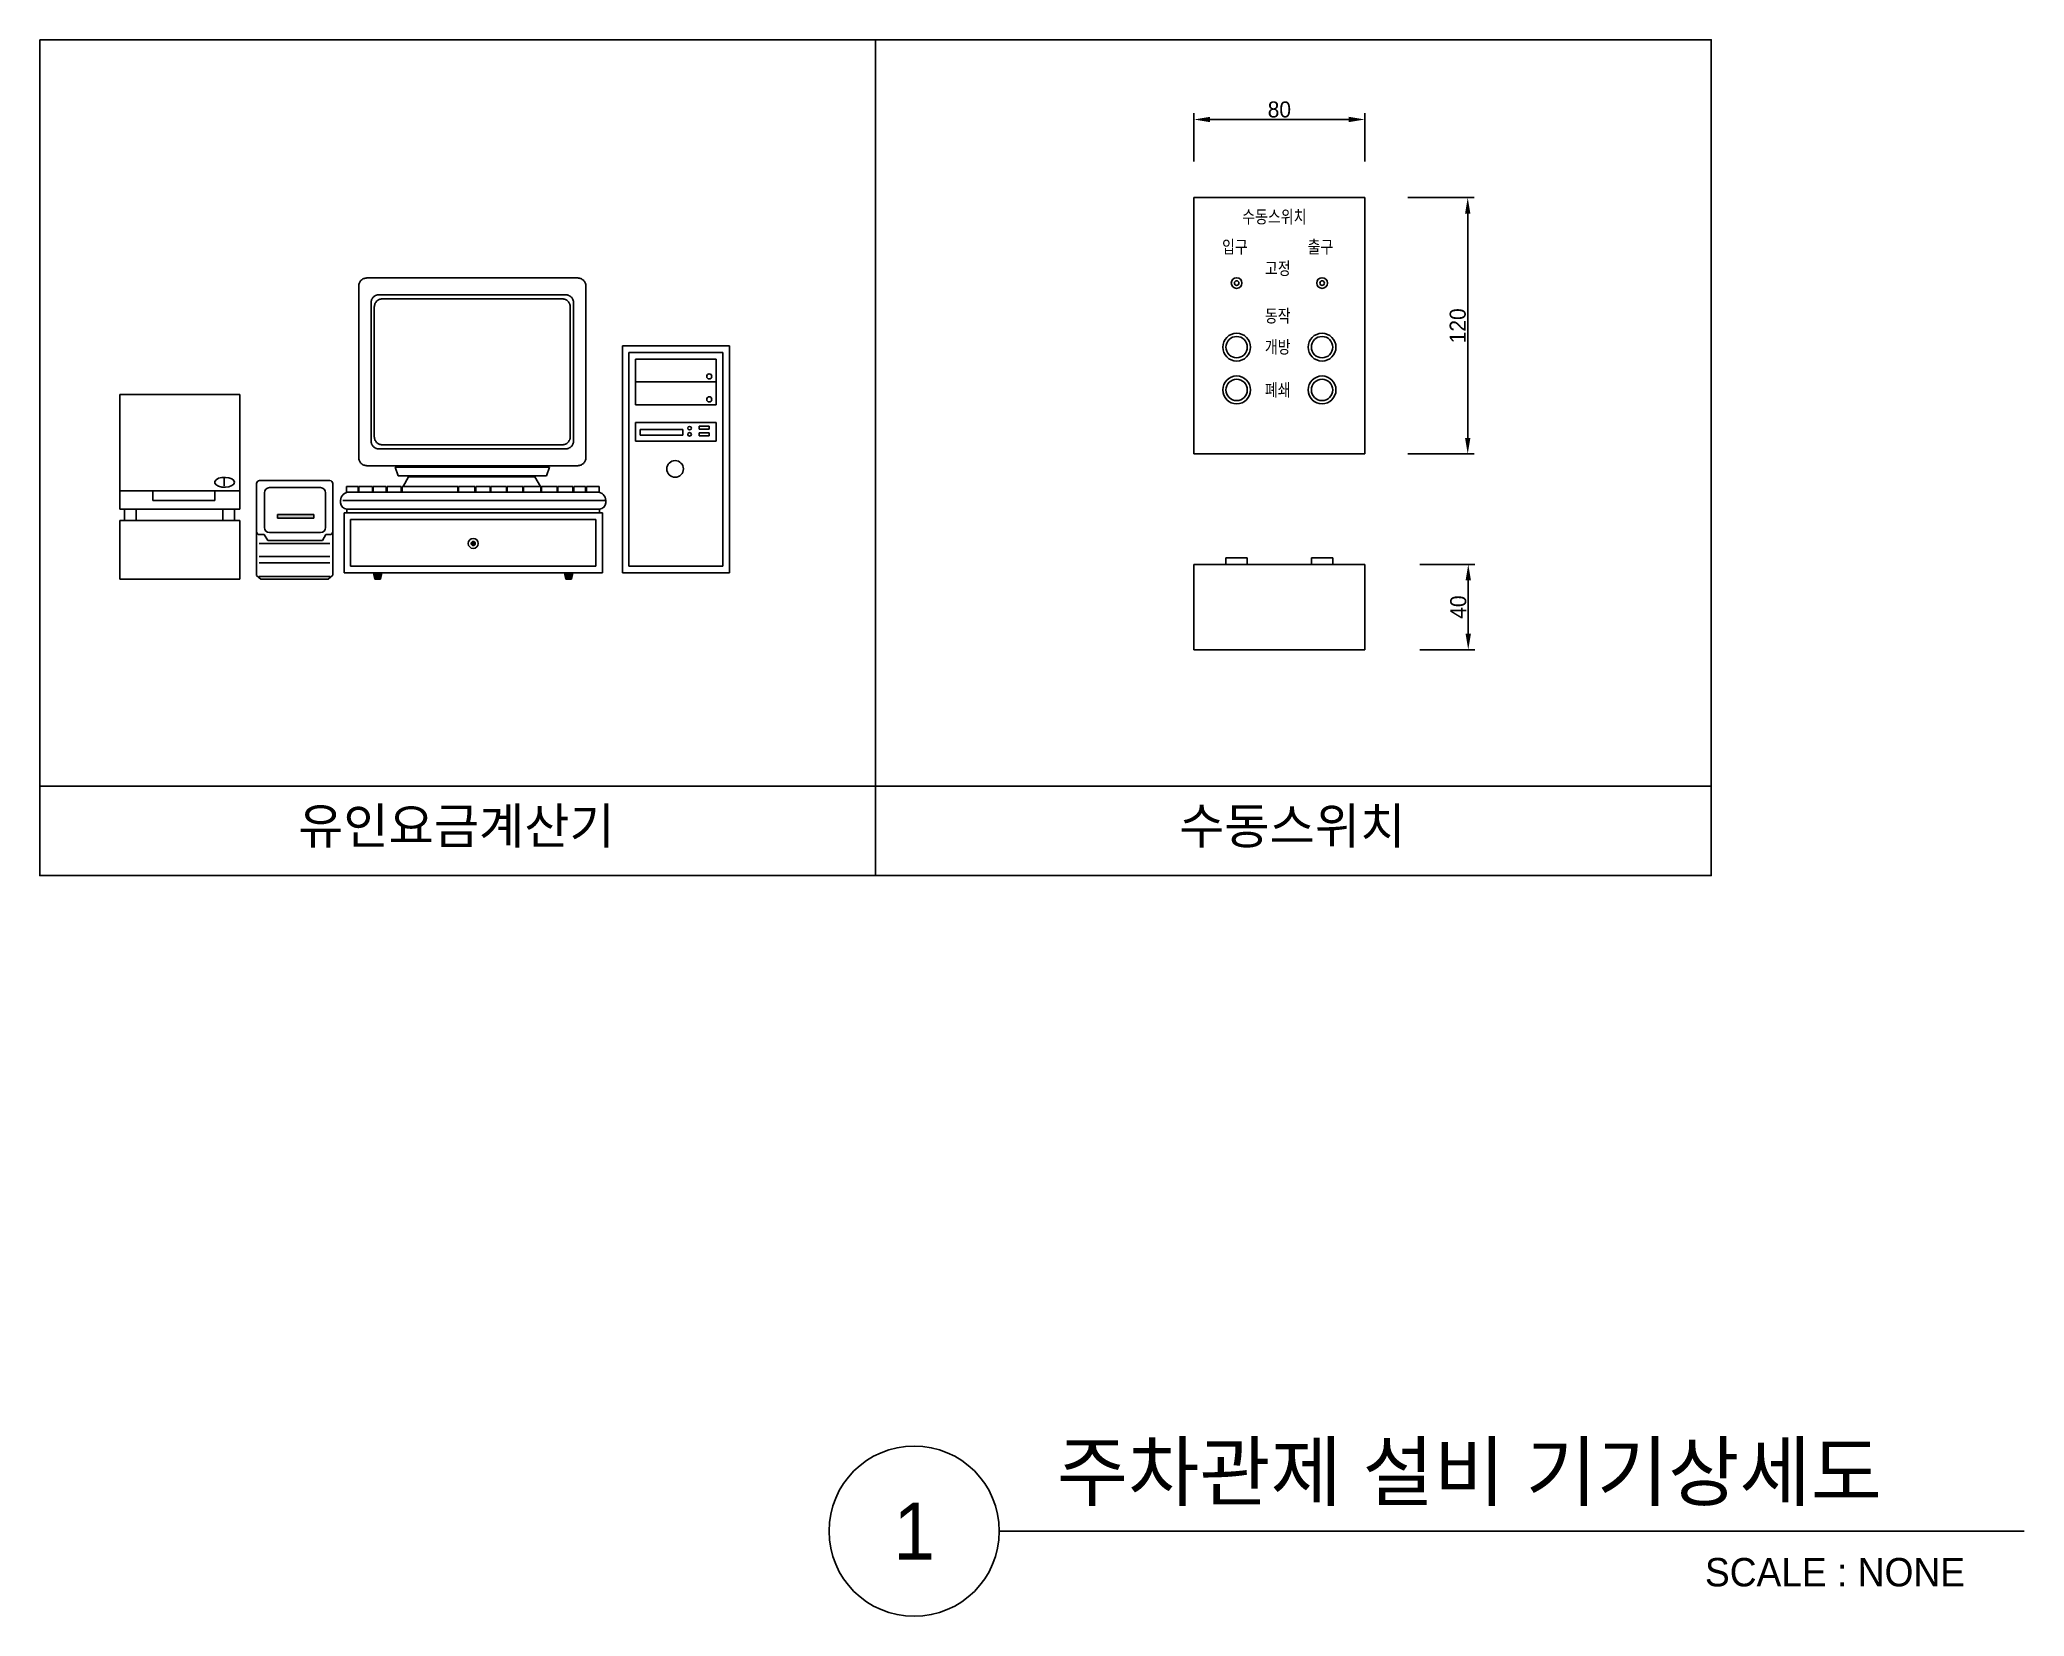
# Model space of a CAD drawing. Header units: millimetres. Extents: x 29838256 to 30236675, y -914750 to -833241.
# Drawn here: x 29849747 to 29877032, y -881693 to -860019 of the extents above; entities that cross this region are included whole.
import ezdxf
from ezdxf.enums import TextEntityAlignment as Align

# ---------------------------------------------------------------- set-up
doc = ezdxf.new("R2010")
doc.units = ezdxf.units.MM
doc.header["$LTSCALE"] = 600
doc.header["$MEASUREMENT"] = 0
doc.header["$PDSIZE"] = 1000
doc.layers.get('0').update_dxf_attribs({"linetype": 'CONTINUOUS'})
doc.layers.get('DEFPOINTS').update_dxf_attribs({"linetype": 'CONTINUOUS'})
for name, color, linetype in [('PARKING', 7, 'CONTINUOUS'), ('RXSYMBOL', 7, 'CONTINUOUS'), ('SD주차관제', 2, 'CONTINUOUS'), ('TXT', 3, 'CONTINUOUS'), ('주차관제', 2, 'CONTINUOUS')]:
    doc.layers.add(name, color=color, linetype=linetype)
doc.styles.add('IBS', font='malgun_0.ttf')
doc.styles.add('SWISSBO', font='SWISSBO', dxfattribs={"width": 0.8, "height": 5})
doc.styles.add('돋움', font='Dotum.TTF')
doc.styles.add('주 문자 (ISO)', font='Dotum.TTF')
doc.dimstyles.new('기본값 (ISO)', dxfattribs={"dimscale": 20, "dimtxt": 2.5, "dimasz": 2.5, "dimexe": 1, "dimexo": 1, "dimgap": 0.3, "dimtad": 1, "dimtoh": 1, "dimdec": 1, "dimrnd": 1e-08, "dimzin": 0, "dimdsep": 46, "dimtxsty": '주 문자 (ISO)', "dimcen": 0.09, "dimdle": 10, "dimclrd": 256, "dimclre": 256, "dimclrt": 7, "dimazin": 0, "dimtfac": 1, "dimtdec": 1, "dimtmove": 0, "dimatfit": 3, "dimfxl": 1, "dimtolj": 1, "dimtzin": 0, "dimlwd": -1, "dimlwe": -1, "dimarcsym": 0})

msp = doc.modelspace()

# ---------------------------------------------------------------- texts
at = {"layer": 'PARKING', "color": 7, "style": 'IBS'}
for s, p in [('유인요금계산기', (29855476.4, -871074.3)), ('수동스위치', (29866967.2, -871074.3))]:
    msp.add_text(s, height=495.68, dxfattribs=at).set_placement(p, align=Align.CENTER)
at = {"layer": 'TXT', "style": '돋움'}
for s, height, p in [('주차관제 설비 기기상세도', 780.722, (29863730.4, -880093.9)), ('SCALE : NONE', 390.361, (29872641.5, -881281.5))]:
    msp.add_text(s, height=height, dxfattribs=at).set_placement(p)
msp.add_text('1', height=780.7, dxfattribs=at).set_placement((29861769.3, -880522.6), align=Align.MIDDLE)

# ---------------------------------------------------------------- blocks, each defined once
blk = doc.blocks.new('*D872')
at = {"transparency": 16777216}
for p, q in [((-22284634.93, 10917864.05), (-22284634.93, 10917886.72)), ((-22284627.43, 10917883.72), (-22284562.43, 10917883.72)), ((-22284554.93, 10917864.05), (-22284554.93, 10917886.72))]:
    blk.add_line(p, q, dxfattribs=at)
for points in [[(-22284627.43, 10917884.97), (-22284627.43, 10917882.47), (-22284634.93, 10917883.72)], [(-22284562.43, 10917884.97), (-22284562.43, 10917882.47), (-22284554.93, 10917883.72)]]:
    blk.add_solid(points, dxfattribs=at)
at = {"layer": 'DEFPOINTS', "color": 0, "transparency": 16777216}
for p in [(-22284554.93, 10917883.72), (-22284634.93, 10917861.05), (-22284554.93, 10917861.05)]:
    blk.add_point(p, dxfattribs=at)
at = {"color": 7, "transparency": 16777216, "insert": (-22284594.93, 10917888.37), "char_height": 7.5, "attachment_point": 5, "style": '주 문자 (ISO)'}
blk.add_mtext('\\A1;80', dxfattribs=at)
blk = doc.blocks.new('*D873')
at = {"transparency": 16777216}
for p, q in [((-22284534.78, 10917847.14), (-22284503.74, 10917847.14)), ((-22284506.74, 10917839.64), (-22284506.74, 10917734.64)), ((-22284534.78, 10917727.14), (-22284503.74, 10917727.14))]:
    blk.add_line(p, q, dxfattribs=at)
for points in [[(-22284507.99, 10917839.64), (-22284505.49, 10917839.64), (-22284506.74, 10917847.14)], [(-22284507.99, 10917734.64), (-22284505.49, 10917734.64), (-22284506.74, 10917727.14)]]:
    blk.add_solid(points, dxfattribs=at)
at = {"layer": 'DEFPOINTS', "color": 0, "transparency": 16777216}
for p in [(-22284537.78, 10917847.14), (-22284537.78, 10917727.14), (-22284506.74, 10917727.14)]:
    blk.add_point(p, dxfattribs=at)
at = {"color": 7, "transparency": 16777216, "insert": (-22284511.4, 10917787.14), "char_height": 7.5, "attachment_point": 5, "rotation": 90, "style": '주 문자 (ISO)'}
blk.add_mtext('\\A1;120', dxfattribs=at)
blk = doc.blocks.new('*D874')
at = {"transparency": 16777216}
for p, q in [((-22284529.17, 10917675.45), (-22284503.49, 10917675.45)), ((-22284506.49, 10917667.95), (-22284506.49, 10917642.95)), ((-22284529.17, 10917635.45), (-22284503.49, 10917635.45))]:
    blk.add_line(p, q, dxfattribs=at)
for points in [[(-22284507.74, 10917667.95), (-22284505.24, 10917667.95), (-22284506.49, 10917675.45)], [(-22284507.74, 10917642.95), (-22284505.24, 10917642.95), (-22284506.49, 10917635.45)]]:
    blk.add_solid(points, dxfattribs=at)
at = {"layer": 'DEFPOINTS', "color": 0, "transparency": 16777216}
for p in [(-22284532.17, 10917675.45), (-22284532.17, 10917635.45), (-22284506.49, 10917635.45)]:
    blk.add_point(p, dxfattribs=at)
at = {"color": 7, "transparency": 16777216, "insert": (-22284511.15, 10917655.45), "char_height": 7.5, "attachment_point": 5, "rotation": 90, "style": '주 문자 (ISO)'}
blk.add_mtext('\\A1;40', dxfattribs=at)
blk = doc.blocks.new('a4q345')
at = {"layer": '주차관제'}
for points in [[(1611711, -29134), (1629092, -29134), (1629092, -44653), (1611711, -44653)], [(1611711, -44653), (1629092, -44653), (1629092, -46515), (1611711, -46515)]]:
    blk.add_lwpolyline(points, close=True, dxfattribs=at)
blk = doc.blocks.new('adftqa4t')
for p, q in [((-22284634.93, 10917847.14), (-22284554.93, 10917847.14)), ((-22284634.93, 10917847.14), (-22284634.93, 10917727.14)), ((-22284554.93, 10917847.14), (-22284554.93, 10917727.14)), ((-22284634.93, 10917727.14), (-22284554.93, 10917727.14)), ((-22284634.93, 10917675.45), (-22284634.93, 10917635.45)), ((-22284634.93, 10917675.45), (-22284554.93, 10917675.45)), ((-22284619.93, 10917678.45), (-22284609.93, 10917678.45)), ((-22284619.93, 10917678.45), (-22284619.93, 10917675.45)), ((-22284609.93, 10917678.45), (-22284609.93, 10917675.45)), ((-22284579.93, 10917678.45), (-22284569.93, 10917678.45)), ((-22284579.93, 10917678.45), (-22284579.93, 10917675.45)), ((-22284569.93, 10917678.45), (-22284569.93, 10917675.45)), ((-22284554.93, 10917675.45), (-22284554.93, 10917635.45)), ((-22284634.93, 10917635.45), (-22284554.93, 10917635.45))]:
    blk.add_line(p, q)
for centre, radius in [((-22284614.93, 10917807.14), 2.5), ((-22284614.93, 10917807.14), 1.06), ((-22284574.93, 10917807.14), 2.5), ((-22284574.93, 10917807.14), 2.5), ((-22284574.93, 10917807.14), 1.06), ((-22284614.93, 10917777.14), 6.5), ((-22284614.93, 10917777.14), 5), ((-22284574.93, 10917777.14), 6.5), ((-22284574.93, 10917777.14), 5), ((-22284614.93, 10917757.14), 6.5), ((-22284614.93, 10917757.14), 5), ((-22284574.93, 10917757.14), 6.5), ((-22284574.93, 10917757.14), 5)]:
    blk.add_circle(centre, radius)
at = {"color": 7, "style": 'SWISSBO', "width": 0.8}
for s, p in [('수동스위치', (-22284612.35, 10917835.19)), ('입구', (-22284621.76, 10917821.09)), ('출구', (-22284581.73, 10917821.09)), ('고정', (-22284601.71, 10917811.01)), ('동작', (-22284601.71, 10917788.8)), ('개방', (-22284601.71, 10917774.24)), ('폐쇄', (-22284601.71, 10917754.09))]:
    blk.add_text(s, height=6, dxfattribs=at).set_placement(p)
dim = blk.add_linear_dim(base=(-22284554.93, 10917883.72), p1=(-22284634.93, 10917861.05), p2=(-22284554.93, 10917861.05), dimstyle='기본값 (ISO)', override={"dimscale": 3, "dimtoh": 0, "dimdec": 0, "dimtofl": 0, "dimatfit": 1})
dim.commit()
dim.dimension.update_dxf_attribs({"geometry": '*D872', "text_midpoint": (-22284594.93, 10917888.37)})
for base, p1, p2, picture, middle in [((-22284506.74, 10917727.14), (-22284537.78, 10917847.14), (-22284537.78, 10917727.14), '*D873', (-22284511.4, 10917787.14)), ((-22284506.49, 10917635.45), (-22284532.17, 10917675.45), (-22284532.17, 10917635.45), '*D874', (-22284511.15, 10917655.45))]:
    dim = blk.add_linear_dim(base=base, p1=p1, p2=p2, angle=90, dimstyle='기본값 (ISO)', override={"dimscale": 3, "dimtoh": 0, "dimdec": 0, "dimtofl": 0, "dimatfit": 1})
    dim.commit()
    dim.dimension.update_dxf_attribs({"geometry": picture, "text_midpoint": middle})

# ---------------------------------------------------------------- linework, layer by layer
at = {"layer": 'PARKING', "color": 7, "linetype": 'Continuous'}
for p, q in [((29854200.9, -863303.5), (29854191.5, -863308.6)), ((29854200.9, -863303.5), (29854191.5, -863308.6)), ((29854211.2, -863300.1), (29854200.9, -863303.5)), ((29854211.2, -863300.1), (29854200.9, -863303.5)), ((29854222.3, -863297.6), (29854211.2, -863300.1)), ((29854222.3, -863297.6), (29854211.2, -863300.1)), ((29854233.4, -863295.9), (29854222.3, -863297.6)), ((29854233.4, -863295.9), (29854222.3, -863297.6)), ((29854244.5, -863295), (29854233.4, -863295.9)), ((29854244.5, -863295), (29854233.4, -863295.9)), ((29857144.5, -863295), (29854244.5, -863295)), ((29857144.5, -863295), (29854244.5, -863295)), ((29857155.6, -863295.9), (29857144.5, -863295)), ((29857155.6, -863295.9), (29857144.5, -863295)), ((29857166.8, -863297.6), (29857155.6, -863295.9)), ((29857166.8, -863297.6), (29857155.6, -863295.9)), ((29857177.9, -863300.1), (29857166.8, -863297.6)), ((29857177.9, -863300.1), (29857166.8, -863297.6)), ((29857188.1, -863303.5), (29857177.9, -863300.1)), ((29857188.1, -863303.5), (29857177.9, -863300.1)), ((29857197.5, -863308.6), (29857188.1, -863303.5)), ((29857197.5, -863308.6), (29857188.1, -863303.5)), ((29854134.3, -863394.7), (29854133.4, -863405.8)), ((29854134.3, -863394.7), (29854133.4, -863405.8)), ((29854133.4, -863405.8), (29854133.4, -865764.9)), ((29854133.4, -863405.8), (29854133.4, -865764.9)), ((29854136, -863383.6), (29854134.3, -863394.7)), ((29854136, -863383.6), (29854134.3, -863394.7)), ((29854138.5, -863372.6), (29854136, -863383.6)), ((29854138.5, -863372.6), (29854136, -863383.6)), ((29854142, -863362.3), (29854138.5, -863372.6)), ((29854142, -863362.3), (29854138.5, -863372.6)), ((29854147.1, -863353), (29854142, -863362.3)), ((29854147.1, -863353), (29854142, -863362.3)), ((29854152.2, -863343.6), (29854147.1, -863353)), ((29854152.2, -863343.6), (29854147.1, -863353)), ((29854159.1, -863335.1), (29854152.2, -863343.6)), ((29854159.1, -863335.1), (29854152.2, -863343.6)), ((29854165.9, -863327.4), (29854159.1, -863335.1)), ((29854165.9, -863327.4), (29854159.1, -863335.1)), ((29854173.6, -863320.6), (29854165.9, -863327.4)), ((29854173.6, -863320.6), (29854165.9, -863327.4)), ((29854182.1, -863313.8), (29854173.6, -863320.6)), ((29854182.1, -863313.8), (29854173.6, -863320.6)), ((29854191.5, -863308.6), (29854182.1, -863313.8)), ((29854191.5, -863308.6), (29854182.1, -863313.8)), ((29854320.6, -863573.7), (29854315.5, -863583)), ((29854327.4, -863565.1), (29854320.6, -863573.7)), ((29854334.3, -863557.5), (29854327.4, -863565.1)), ((29854342, -863550.7), (29854334.3, -863557.5)), ((29854350.5, -863543.8), (29854342, -863550.7)), ((29854359.9, -863538.7), (29854350.5, -863543.8)), ((29854369.3, -863533.6), (29854359.9, -863538.7)), ((29854379.6, -863530.2), (29854369.3, -863533.6)), ((29854390.7, -863527.6), (29854379.6, -863530.2)), ((29854401.8, -863525.9), (29854390.7, -863527.6)), ((29854412.9, -863525.1), (29854401.8, -863525.9)), ((29856975.3, -863525.1), (29854412.9, -863525.1)), ((29856986.4, -863525.9), (29856975.3, -863525.1)), ((29856997.5, -863527.6), (29856986.4, -863525.9)), ((29857008.6, -863530.2), (29856997.5, -863527.6)), ((29857018.9, -863533.6), (29857008.6, -863530.2)), ((29857028.3, -863538.7), (29857018.9, -863533.6)), ((29857037.7, -863543.8), (29857028.3, -863538.7)), ((29857046.2, -863550.7), (29857037.7, -863543.8)), ((29857053.9, -863557.5), (29857046.2, -863550.7)), ((29857060.8, -863565.1), (29857053.9, -863557.5)), ((29857067.6, -863573.7), (29857060.8, -863565.1)), ((29857072.7, -863583), (29857067.6, -863573.7)), ((29857206.9, -863313.8), (29857197.5, -863308.6)), ((29857206.9, -863313.8), (29857197.5, -863308.6)), ((29857215.5, -863320.6), (29857206.9, -863313.8)), ((29857215.5, -863320.6), (29857206.9, -863313.8)), ((29857223.2, -863327.4), (29857215.5, -863320.6)), ((29857223.2, -863327.4), (29857215.5, -863320.6)), ((29857230, -863335.1), (29857223.2, -863327.4)), ((29857230, -863335.1), (29857223.2, -863327.4)), ((29857236.8, -863343.6), (29857230, -863335.1)), ((29857236.8, -863343.6), (29857230, -863335.1)), ((29857242, -863353), (29857236.8, -863343.6)), ((29857242, -863353), (29857236.8, -863343.6)), ((29857247.1, -863362.3), (29857242, -863353)), ((29857247.1, -863362.3), (29857242, -863353)), ((29857250.5, -863372.6), (29857247.1, -863362.3)), ((29857250.5, -863372.6), (29857247.1, -863362.3)), ((29857253.1, -863383.6), (29857250.5, -863372.6)), ((29857253.1, -863383.6), (29857250.5, -863372.6)), ((29857254.8, -863394.7), (29857253.1, -863383.6)), ((29857254.8, -863394.7), (29857253.1, -863383.6)), ((29857255.7, -863405.8), (29857254.8, -863394.7)), ((29857255.7, -863405.8), (29857254.8, -863394.7)), ((29857255.7, -865764.9), (29857255.7, -863405.8)), ((29857255.7, -865764.9), (29857255.7, -863405.8)), ((29857255.7, -863405.8), (29857255.7, -863405.8)), ((29854302.7, -863624.8), (29854301.8, -863635.9)), ((29854301.8, -863635.9), (29854301.8, -865534.8)), ((29854304.4, -863613.7), (29854302.7, -863624.8)), ((29854306.9, -863602.6), (29854304.4, -863613.7)), ((29854310.3, -863592.4), (29854306.9, -863602.6)), ((29854315.5, -863583), (29854310.3, -863592.4)), ((29854348, -863682.7), (29854347.1, -863693.8)), ((29854347.1, -863693.8), (29854347.1, -865477.7)), ((29854349.7, -863671.7), (29854348, -863682.7)), ((29854352.2, -863660.6), (29854349.7, -863671.7)), ((29854355.6, -863650.4), (29854352.2, -863660.6)), ((29854360.8, -863641), (29854355.6, -863650.4)), ((29854365.9, -863631.6), (29854360.8, -863641)), ((29854372.7, -863623.1), (29854365.9, -863631.6)), ((29854379.6, -863615.4), (29854372.7, -863623.1)), ((29854387.3, -863608.6), (29854379.6, -863615.4)), ((29854395.8, -863601.8), (29854387.3, -863608.6)), ((29854405.2, -863596.7), (29854395.8, -863601.8)), ((29854414.6, -863591.6), (29854405.2, -863596.7)), ((29854424.9, -863588.2), (29854414.6, -863591.6)), ((29854436, -863585.6), (29854424.9, -863588.2)), ((29854447.1, -863583.9), (29854436, -863585.6)), ((29854458.2, -863583), (29854447.1, -863583.9)), ((29856930.8, -863583), (29854458.2, -863583)), ((29856942, -863583.9), (29856930.8, -863583)), ((29856953.1, -863585.6), (29856942, -863583.9)), ((29856964.2, -863588.2), (29856953.1, -863585.6)), ((29856974.4, -863591.6), (29856964.2, -863588.2)), ((29856983.8, -863596.7), (29856974.4, -863591.6)), ((29856993.2, -863601.8), (29856983.8, -863596.7)), ((29857001.8, -863608.6), (29856993.2, -863601.8)), ((29857009.5, -863615.4), (29857001.8, -863608.6)), ((29857016.3, -863623.1), (29857009.5, -863615.4)), ((29857023.2, -863631.6), (29857016.3, -863623.1)), ((29857028.3, -863641), (29857023.2, -863631.6)), ((29857033.4, -863650.4), (29857028.3, -863641)), ((29857036.8, -863660.6), (29857033.4, -863650.4)), ((29857039.4, -863671.7), (29857036.8, -863660.6)), ((29857041.1, -863682.7), (29857039.4, -863671.7)), ((29857042, -863693.8), (29857041.1, -863682.7)), ((29857042, -865477.7), (29857042, -863693.8)), ((29857042, -863693.8), (29857042, -863693.8)), ((29857077.9, -863592.4), (29857072.7, -863583)), ((29857081.3, -863602.6), (29857077.9, -863592.4)), ((29857083.8, -863613.7), (29857081.3, -863602.6)), ((29857085.6, -863624.8), (29857083.8, -863613.7)), ((29857086.4, -863635.9), (29857085.6, -863624.8)), ((29857086.4, -865534.8), (29857086.4, -863635.9)), ((29857757.6, -864227.4), (29857757.6, -867346.4)), ((29859230.5, -864227.4), (29857757.6, -864227.4)), ((29857848.6, -864318.3), (29857848.6, -867255.4)), ((29859139.5, -864318.3), (29857848.6, -864318.3)), ((29859139.5, -867255.4), (29859139.5, -864318.3)), ((29859230.5, -867346.4), (29859230.5, -864227.4)), ((29857939.5, -864409.3), (29857939.5, -865040.5)), ((29859048.5, -864409.3), (29857939.5, -864409.3)), ((29859048.5, -864409.3), (29859048.5, -865040.5)), ((29850848.8, -864895.3), (29850848.8, -866471.5)), ((29852497, -864895.3), (29850848.8, -864895.3)), ((29852497, -866471.5), (29852497, -864895.3)), ((29859048.5, -864724.9), (29857939.5, -864724.9)), ((29859048.5, -865040.5), (29857939.5, -865040.5)), ((29854347.1, -865477.7), (29854348, -865488.8)), ((29854348, -865488.8), (29854349.7, -865499.9)), ((29857039.4, -865499.9), (29857041.1, -865488.8)), ((29857041.1, -865488.8), (29857042, -865477.7)), ((29859048.5, -865279.7), (29857939.5, -865279.7)), ((29857939.5, -865279.7), (29857939.5, -865538)), ((29858001.2, -865376.4), (29858589.6, -865376.4)), ((29858001.2, -865455), (29858001.2, -865376.4)), ((29858589.6, -865455), (29858001.2, -865455)), ((29858589.6, -865376.4), (29858589.6, -865455)), ((29858814.1, -865333.6), (29858951.7, -865333.6)), ((29858814.1, -865371.8), (29858814.1, -865333.6)), ((29858951.7, -865371.8), (29858814.1, -865371.8)), ((29858814.1, -865425.3), (29858951.7, -865425.3)), ((29858814.1, -865463.5), (29858814.1, -865425.3)), ((29858951.7, -865463.5), (29858814.1, -865463.5)), ((29858951.7, -865333.6), (29858951.7, -865371.8)), ((29858951.7, -865425.3), (29858951.7, -865463.5)), ((29859048.5, -865538), (29859048.5, -865279.7)), ((29854301.8, -865534.8), (29854302.7, -865545.9)), ((29854302.7, -865545.9), (29854304.4, -865557)), ((29854304.4, -865557), (29854306.9, -865568)), ((29854306.9, -865568), (29854310.3, -865578.3)), ((29854310.3, -865578.3), (29854315.5, -865587.6)), ((29854315.5, -865587.6), (29854320.6, -865597)), ((29854320.6, -865597), (29854327.4, -865605.5)), ((29854327.4, -865605.5), (29854334.3, -865613.2)), ((29854334.3, -865613.2), (29854342, -865620)), ((29854342, -865620), (29854350.5, -865626.8)), ((29854349.7, -865499.9), (29854352.2, -865511)), ((29854350.5, -865626.8), (29854359.9, -865632)), ((29854352.2, -865511), (29854355.6, -865521.2)), ((29854355.6, -865521.2), (29854360.8, -865530.6)), ((29854359.9, -865632), (29854369.3, -865637.1)), ((29854360.8, -865530.6), (29854365.9, -865539.9)), ((29854365.9, -865539.9), (29854372.7, -865548.4)), ((29854369.3, -865637.1), (29854379.6, -865640.5)), ((29854372.7, -865548.4), (29854379.6, -865556.1)), ((29854379.6, -865556.1), (29854387.3, -865562.9)), ((29854379.6, -865640.5), (29854390.7, -865643)), ((29854387.3, -865562.9), (29854395.8, -865569.8)), ((29854390.7, -865643), (29854401.8, -865644.7)), ((29854395.8, -865569.8), (29854405.2, -865574.9)), ((29854401.8, -865644.7), (29854412.9, -865645.6)), ((29854405.2, -865574.9), (29854414.6, -865580)), ((29854412.9, -865645.6), (29856975.3, -865645.6)), ((29854414.6, -865580), (29854424.9, -865583.4)), ((29854424.9, -865583.4), (29854436, -865585.9)), ((29854436, -865585.9), (29854447.1, -865587.6)), ((29854447.1, -865587.6), (29854458.2, -865588.5)), ((29854458.2, -865588.5), (29856930.8, -865588.5)), ((29856930.8, -865588.5), (29856942, -865587.6)), ((29856942, -865587.6), (29856953.1, -865585.9)), ((29856953.1, -865585.9), (29856964.2, -865583.4)), ((29856964.2, -865583.4), (29856974.4, -865580)), ((29856974.4, -865580), (29856983.8, -865574.9)), ((29856975.3, -865645.6), (29856986.4, -865644.7)), ((29856983.8, -865574.9), (29856993.2, -865569.8)), ((29856986.4, -865644.7), (29856997.5, -865643)), ((29856993.2, -865569.8), (29857001.8, -865562.9)), ((29856997.5, -865643), (29857008.6, -865640.5)), ((29857001.8, -865562.9), (29857009.5, -865556.1)), ((29857008.6, -865640.5), (29857018.9, -865637.1)), ((29857009.5, -865556.1), (29857016.3, -865548.4)), ((29857016.3, -865548.4), (29857023.2, -865539.9)), ((29857018.9, -865637.1), (29857028.3, -865632)), ((29857023.2, -865539.9), (29857028.3, -865530.6)), ((29857028.3, -865530.6), (29857033.4, -865521.2)), ((29857028.3, -865632), (29857037.7, -865626.8)), ((29857033.4, -865521.2), (29857036.8, -865511)), ((29857036.8, -865511), (29857039.4, -865499.9)), ((29857037.7, -865626.8), (29857046.2, -865620)), ((29857046.2, -865620), (29857053.9, -865613.2)), ((29857053.9, -865613.2), (29857060.8, -865605.5)), ((29857060.8, -865605.5), (29857067.6, -865597)), ((29857067.6, -865597), (29857072.7, -865587.6)), ((29857072.7, -865587.6), (29857077.9, -865578.3)), ((29857077.9, -865578.3), (29857081.3, -865568)), ((29857081.3, -865568), (29857083.8, -865557)), ((29857083.8, -865557), (29857085.6, -865545.9)), ((29857085.6, -865545.9), (29857086.4, -865534.8)), ((29857939.5, -865538), (29859048.5, -865538)), ((29854133.4, -865764.9), (29854134.3, -865776)), ((29854133.4, -865764.9), (29854134.3, -865776)), ((29854134.3, -865776), (29854136, -865787.1)), ((29854134.3, -865776), (29854136, -865787.1)), ((29854136, -865787.1), (29854138.5, -865798.1)), ((29854136, -865787.1), (29854138.5, -865798.1)), ((29854138.5, -865798.1), (29854142, -865808.4)), ((29854138.5, -865798.1), (29854142, -865808.4)), ((29854142, -865808.4), (29854147.1, -865817.7)), ((29854142, -865808.4), (29854147.1, -865817.7)), ((29854147.1, -865817.7), (29854152.2, -865827.1)), ((29854147.1, -865817.7), (29854152.2, -865827.1)), ((29854152.2, -865827.1), (29854159.1, -865835.6)), ((29854152.2, -865827.1), (29854159.1, -865835.6)), ((29854159.1, -865835.6), (29854165.9, -865843.3)), ((29854159.1, -865835.6), (29854165.9, -865843.3)), ((29854165.9, -865843.3), (29854173.6, -865850.1)), ((29854165.9, -865843.3), (29854173.6, -865850.1)), ((29854173.6, -865850.1), (29854182.1, -865856.9)), ((29854173.6, -865850.1), (29854182.1, -865856.9)), ((29854182.1, -865856.9), (29854191.5, -865862)), ((29854182.1, -865856.9), (29854191.5, -865862)), ((29854191.5, -865862), (29854200.9, -865867.2)), ((29854191.5, -865862), (29854200.9, -865867.2)), ((29854200.9, -865867.2), (29854211.2, -865870.6)), ((29854200.9, -865867.2), (29854211.2, -865870.6)), ((29854211.2, -865870.6), (29854222.3, -865873.1)), ((29854211.2, -865870.6), (29854222.3, -865873.1)), ((29854222.3, -865873.1), (29854233.4, -865874.8)), ((29854222.3, -865873.1), (29854233.4, -865874.8)), ((29854233.4, -865874.8), (29854244.5, -865875.7)), ((29854233.4, -865874.8), (29854244.5, -865875.7)), ((29854244.5, -865875.7), (29857144.5, -865875.7)), ((29854244.5, -865875.7), (29857144.5, -865875.7)), ((29856756.2, -865897), (29854632, -865897)), ((29854632, -865897), (29854674.8, -866016.3)), ((29854674.8, -866016.3), (29856713.4, -866016.3)), ((29854815.8, -866029.1), (29854745.4, -866162.8)), ((29854815.8, -866029.1), (29854745.4, -866162.8)), ((29856555.3, -866029.1), (29854815.8, -866029.1)), ((29856555.3, -866029.1), (29854815.8, -866029.1)), ((29856632.4, -866162.8), (29856555.3, -866029.1)), ((29856632.4, -866162.8), (29856555.3, -866029.1)), ((29856555.3, -866029.1), (29856555.3, -866029.1)), ((29856713.4, -866016.3), (29856756.2, -865897)), ((29857144.5, -865875.7), (29857155.6, -865874.8)), ((29857144.5, -865875.7), (29857155.6, -865874.8)), ((29857155.6, -865874.8), (29857166.8, -865873.1)), ((29857155.6, -865874.8), (29857166.8, -865873.1)), ((29857166.8, -865873.1), (29857177.9, -865870.6)), ((29857166.8, -865873.1), (29857177.9, -865870.6)), ((29857177.9, -865870.6), (29857188.1, -865867.2)), ((29857177.9, -865870.6), (29857188.1, -865867.2)), ((29857188.1, -865867.2), (29857197.5, -865862)), ((29857188.1, -865867.2), (29857197.5, -865862)), ((29857197.5, -865862), (29857206.9, -865856.9)), ((29857197.5, -865862), (29857206.9, -865856.9)), ((29857206.9, -865856.9), (29857215.5, -865850.1)), ((29857206.9, -865856.9), (29857215.5, -865850.1)), ((29857215.5, -865850.1), (29857223.2, -865843.3)), ((29857215.5, -865850.1), (29857223.2, -865843.3)), ((29857223.2, -865843.3), (29857230, -865835.6)), ((29857223.2, -865843.3), (29857230, -865835.6)), ((29857230, -865835.6), (29857236.8, -865827.1)), ((29857230, -865835.6), (29857236.8, -865827.1)), ((29857236.8, -865827.1), (29857242, -865817.7)), ((29857236.8, -865827.1), (29857242, -865817.7)), ((29857242, -865817.7), (29857247.1, -865808.4)), ((29857242, -865817.7), (29857247.1, -865808.4)), ((29857247.1, -865808.4), (29857250.5, -865798.1)), ((29857247.1, -865808.4), (29857250.5, -865798.1)), ((29857250.5, -865798.1), (29857253.1, -865787.1)), ((29857250.5, -865798.1), (29857253.1, -865787.1)), ((29857253.1, -865787.1), (29857254.8, -865776)), ((29857253.1, -865787.1), (29857254.8, -865776)), ((29857254.8, -865776), (29857255.7, -865764.9)), ((29857254.8, -865776), (29857255.7, -865764.9)), ((29850848.8, -866219.2), (29852497, -866219.2)), ((29851303.6, -866219.2), (29851303.6, -866356.3)), ((29852171.8, -866067.9), (29852153.6, -866091.3)), ((29852153.6, -866091.3), (29852153.6, -866116.5)), ((29852153.6, -866116.5), (29852171.8, -866140)), ((29852154.4, -866356.3), (29852154.4, -866219.2)), ((29852205.7, -866049.2), (29852171.8, -866067.9)), ((29852171.8, -866140), (29852205.7, -866158.6)), ((29852250.8, -866038), (29852205.7, -866049.2)), ((29852205.7, -866158.6), (29852250.8, -866169.8)), ((29852301, -866035.7), (29852250.8, -866038)), ((29852250.8, -866169.8), (29852301, -866172.2)), ((29852285.2, -866035.4), (29852285.2, -866150.7)), ((29852349.4, -866042.6), (29852301, -866035.7)), ((29852301, -866172.2), (29852349.4, -866165.3)), ((29852389.6, -866057.8), (29852349.4, -866042.6)), ((29852349.4, -866165.3), (29852389.6, -866150.1)), ((29852416.1, -866079.2), (29852389.6, -866057.8)), ((29852389.6, -866150.1), (29852416.1, -866128.7)), ((29852425.4, -866103.9), (29852416.1, -866079.2)), ((29852416.1, -866128.7), (29852425.4, -866103.9)), ((29852729.3, -867385.7), (29852729.3, -866120.4)), ((29852768.4, -866081.3), (29853737.8, -866081.3)), ((29852835.9, -866724), (29852835.9, -866248.2)), ((29852906.9, -866177.2), (29853606.4, -866177.2)), ((29853677.4, -866248.2), (29853677.4, -866724)), ((29853776.8, -866120.4), (29853776.8, -867379.7)), ((29853963.2, -866162.8), (29853963.2, -866238.2)), ((29854124.5, -866162.8), (29853963.2, -866162.8)), ((29853999.7, -866238.2), (29857414.1, -866238.2)), ((29854124.5, -866162.8), (29854124.5, -866238.2)), ((29854320.2, -866162.8), (29854136, -866162.8)), ((29854136, -866162.8), (29854136, -866238.2)), ((29854320.2, -866162.8), (29854320.2, -866238.2)), ((29854510.2, -866162.8), (29854331.7, -866162.8)), ((29854331.7, -866162.8), (29854331.7, -866238.2)), ((29854510.2, -866162.8), (29854510.2, -866238.2)), ((29854717.5, -866162.8), (29854521.7, -866162.8)), ((29854521.7, -866162.8), (29854521.7, -866238.2)), ((29854717.5, -866162.8), (29854717.5, -866238.2)), ((29855494.8, -866162.8), (29854729, -866162.8)), ((29854729, -866162.8), (29854729, -866238.2)), ((29855494.8, -866162.8), (29855494.8, -866238.2)), ((29855730.9, -866162.8), (29855506.3, -866162.8)), ((29855506.3, -866162.8), (29855506.3, -866238.2)), ((29855730.9, -866162.8), (29855730.9, -866238.2)), ((29855938.2, -866162.8), (29855742.4, -866162.8)), ((29855742.4, -866162.8), (29855742.4, -866238.2)), ((29855938.2, -866162.8), (29855938.2, -866238.2)), ((29856162.7, -866162.8), (29855949.7, -866162.8)), ((29855949.7, -866162.8), (29855949.7, -866238.2)), ((29856162.7, -866162.8), (29856162.7, -866238.2)), ((29856387.3, -866162.8), (29856174.2, -866162.8)), ((29856174.2, -866162.8), (29856174.2, -866238.2)), ((29856387.3, -866162.8), (29856387.3, -866238.2)), ((29856398.8, -866162.8), (29856398.8, -866238.2)), ((29856634.8, -866162.8), (29856398.8, -866162.8)), ((29856634.8, -866162.8), (29856634.8, -866238.2)), ((29856859.4, -866162.8), (29856646.4, -866162.8)), ((29856646.4, -866162.8), (29856646.4, -866238.2)), ((29856859.4, -866162.8), (29856859.4, -866238.2)), ((29857078.2, -866162.8), (29856870.9, -866162.8)), ((29856870.9, -866162.8), (29856870.9, -866238.2)), ((29857078.2, -866162.8), (29857078.2, -866238.2)), ((29857250.9, -866162.8), (29857089.7, -866162.8)), ((29857089.7, -866162.8), (29857089.7, -866238.2)), ((29857250.9, -866162.8), (29857250.9, -866238.2)), ((29857262.4, -866162.8), (29857262.4, -866238.2)), ((29857437.5, -866162.8), (29857262.4, -866162.8)), ((29857437.5, -866238.2), (29857437.5, -866162.8)), ((29850848.8, -866471.5), (29852497, -866471.5)), ((29850914.2, -866471.5), (29850914.2, -866630.4)), ((29851073, -866471.5), (29851073, -866630.4)), ((29851303.6, -866356.3), (29852154.4, -866356.3)), ((29852266.5, -866471.5), (29852266.5, -866630.4)), ((29852425.4, -866471.5), (29852425.4, -866630.4)), ((29853016.3, -866548.7), (29853515.3, -866548.7)), ((29853016.3, -866598.6), (29853016.3, -866548.7)), ((29853515.3, -866548.7), (29853515.3, -866598.6)), ((29853884.6, -866353.3), (29853884.6, -866386.5)), ((29853913.4, -866353.3), (29857518.4, -866353.3)), ((29857483.1, -866523.3), (29853930.8, -866523.3)), ((29853930.8, -866523.3), (29853930.8, -867346.4)), ((29853970.9, -866472.9), (29857442.9, -866472.9)), ((29853970.9, -866472.9), (29853970.9, -866523.3)), ((29857442.9, -866472.9), (29857442.9, -866523.3)), ((29857483.1, -867346.4), (29857483.1, -866523.3)), ((29857529.3, -866386.5), (29857529.3, -866353.3)), ((29850848.8, -867434.1), (29850848.8, -866630.4)), ((29850848.8, -866630.4), (29852497, -866630.4)), ((29852497, -866630.4), (29852497, -867434.1)), ((29852835, -866823.4), (29852768.4, -866823.4)), ((29852835, -866823.4), (29852882, -866905.1)), ((29853606.4, -866795), (29852906.9, -866795)), ((29853515.3, -866598.6), (29853016.3, -866598.6)), ((29853681.8, -866823.4), (29853634.8, -866905.1)), ((29853737.8, -866823.4), (29853681.8, -866823.4)), ((29857392.1, -866614.3), (29854021.8, -866614.3)), ((29854021.8, -866614.3), (29854021.8, -867255.4)), ((29857392.1, -867255.4), (29857392.1, -866614.3)), ((29852764.9, -866944.1), (29853734.2, -866944.1)), ((29852764.9, -867125), (29853734.2, -867125)), ((29852882, -866905.1), (29853634.8, -866905.1)), ((29855678.6, -866942.8), (29855704.8, -866916.6)), ((29855683.1, -866960.3), (29855722.4, -866921.1)), ((29855694.8, -866970.6), (29855732.6, -866932.8)), ((29855715.5, -866972), (29855734, -866953.5)), ((29852729.3, -867385.7), (29852786.6, -867434.1)), ((29852764.9, -867212.4), (29853734.2, -867212.4)), ((29853776.8, -867379.7), (29853712.5, -867434.1)), ((29853930.8, -867346.4), (29857483.1, -867346.4)), ((29854021.8, -867255.4), (29857392.1, -867255.4)), ((29854336.5, -867346.4), (29854451.5, -867346.4)), ((29854355.9, -867434.1), (29854336.5, -867346.4)), ((29854451.5, -867346.4), (29854432, -867434.1)), ((29857077.4, -867346.4), (29856962.4, -867346.4)), ((29856962.4, -867346.4), (29856981.9, -867434.1)), ((29857057.9, -867434.1), (29857077.4, -867346.4)), ((29857757.6, -867346.4), (29859230.5, -867346.4)), ((29857848.6, -867255.4), (29859139.5, -867255.4)), ((29852497, -867434.1), (29850848.8, -867434.1)), ((29852764.9, -867399.5), (29853734.2, -867399.5)), ((29853712.5, -867434.1), (29852786.6, -867434.1)), ((29854432, -867434.1), (29854355.9, -867434.1)), ((29856981.9, -867434.1), (29857057.9, -867434.1))]:
    msp.add_line(p, q, dxfattribs=at)
for centre, radius in [((29858952.5, -864648), 35.5), ((29858952.5, -864963.6), 35.5), ((29858681.6, -865360.1), 24.5), ((29858681.6, -865444.6), 24.5), ((29858482.5, -865920), 114.7), ((29855706.9, -866944.9), 68.2), ((29855706.9, -866944.9), 28.4)]:
    msp.add_circle(centre, radius, dxfattribs=at)
for centre, radius, start, end in [((29852768.4, -866120.4), 39.1, 90, 180), ((29852906.9, -866248.2), 71, 90, 180), ((29853606.4, -866248.2), 71, 0, 90), ((29853737.8, -866120.4), 39.1, 0, 90), ((29853999.7, -866353.3), 115.2, 90, 180), ((29857414.1, -866353.3), 115.2, 0, 90), ((29853970.9, -866386.5), 86.4, 180, 270), ((29857442.9, -866386.5), 86.4, 270, 0), ((29852768.4, -866784.4), 39.1, 180, 270), ((29852906.9, -866724), 71, 180, 270), ((29853606.4, -866724), 71, 270, 0), ((29853737.8, -866784.4), 39.1, 270, 0), ((29855708.7, -866947.2), 15.6, 0, 180), ((29855708.7, -866947.2), 15.6, 180, 0)]:
    msp.add_arc(centre, radius, start, end, dxfattribs=at)
for points in [[(29857254.8, -863394.7), (29857255.7, -865764.9), (29857255.7, -863405.8)], [(29857254.8, -863394.7), (29857255.7, -863405.8), (29857255.7, -863405.8)], [(29857041.1, -863682.7), (29857042, -865477.7), (29857042, -863693.8)], [(29857041.1, -863682.7), (29857042, -863693.8), (29857042, -863693.8)], [(29854815.8, -866029.1), (29856555.3, -866029.1), (29856555.3, -866029.1)], [(29853016.3, -866548.7), (29853016.3, -866598.6), (29853515.3, -866548.7), (29853515.3, -866598.6)], [(29854336.5, -867346.4), (29854355.9, -867434.1), (29854451.5, -867346.4), (29854432, -867434.1)], [(29857077.4, -867346.4), (29857057.9, -867434.1), (29856962.4, -867346.4), (29856981.9, -867434.1)]]:
    msp.add_solid(points, dxfattribs=at)
at = {"layer": 'RXSYMBOL'}
msp.add_line((29862939.6, -880522.6), (29877032, -880522.6), dxfattribs=at)
msp.add_circle((29861769.3, -880522.6), 1170.3, dxfattribs=at)

# ---------------------------------------------------------------- block references
at = {"layer": 'SD주차관제', "xscale": 29.36558325590214, "yscale": 29.36558325590214, "zscale": 29.36558325590214}
msp.add_blockref('adftqa4t', (684266918.1, -321471139.7), dxfattribs=at)
at = {"layer": '주차관제', "xscale": 0.6611122789749978, "yscale": 0.6611122789749978, "zscale": 0.6611122789749978}
for p in [(28784224.5, -840758.6), (28795715.4, -840758.6)]:
    msp.add_blockref('a4q345', p, dxfattribs=at)

msp.set_redraw_order([(e.dxf.handle, doc.entitydb.next_handle()) for e in msp.query("TEXT MTEXT ATTDEF DIMENSION ARC_DIMENSION")])  # texts and dimensions are drawn at this point

doc.saveas('drawing.dxf')
